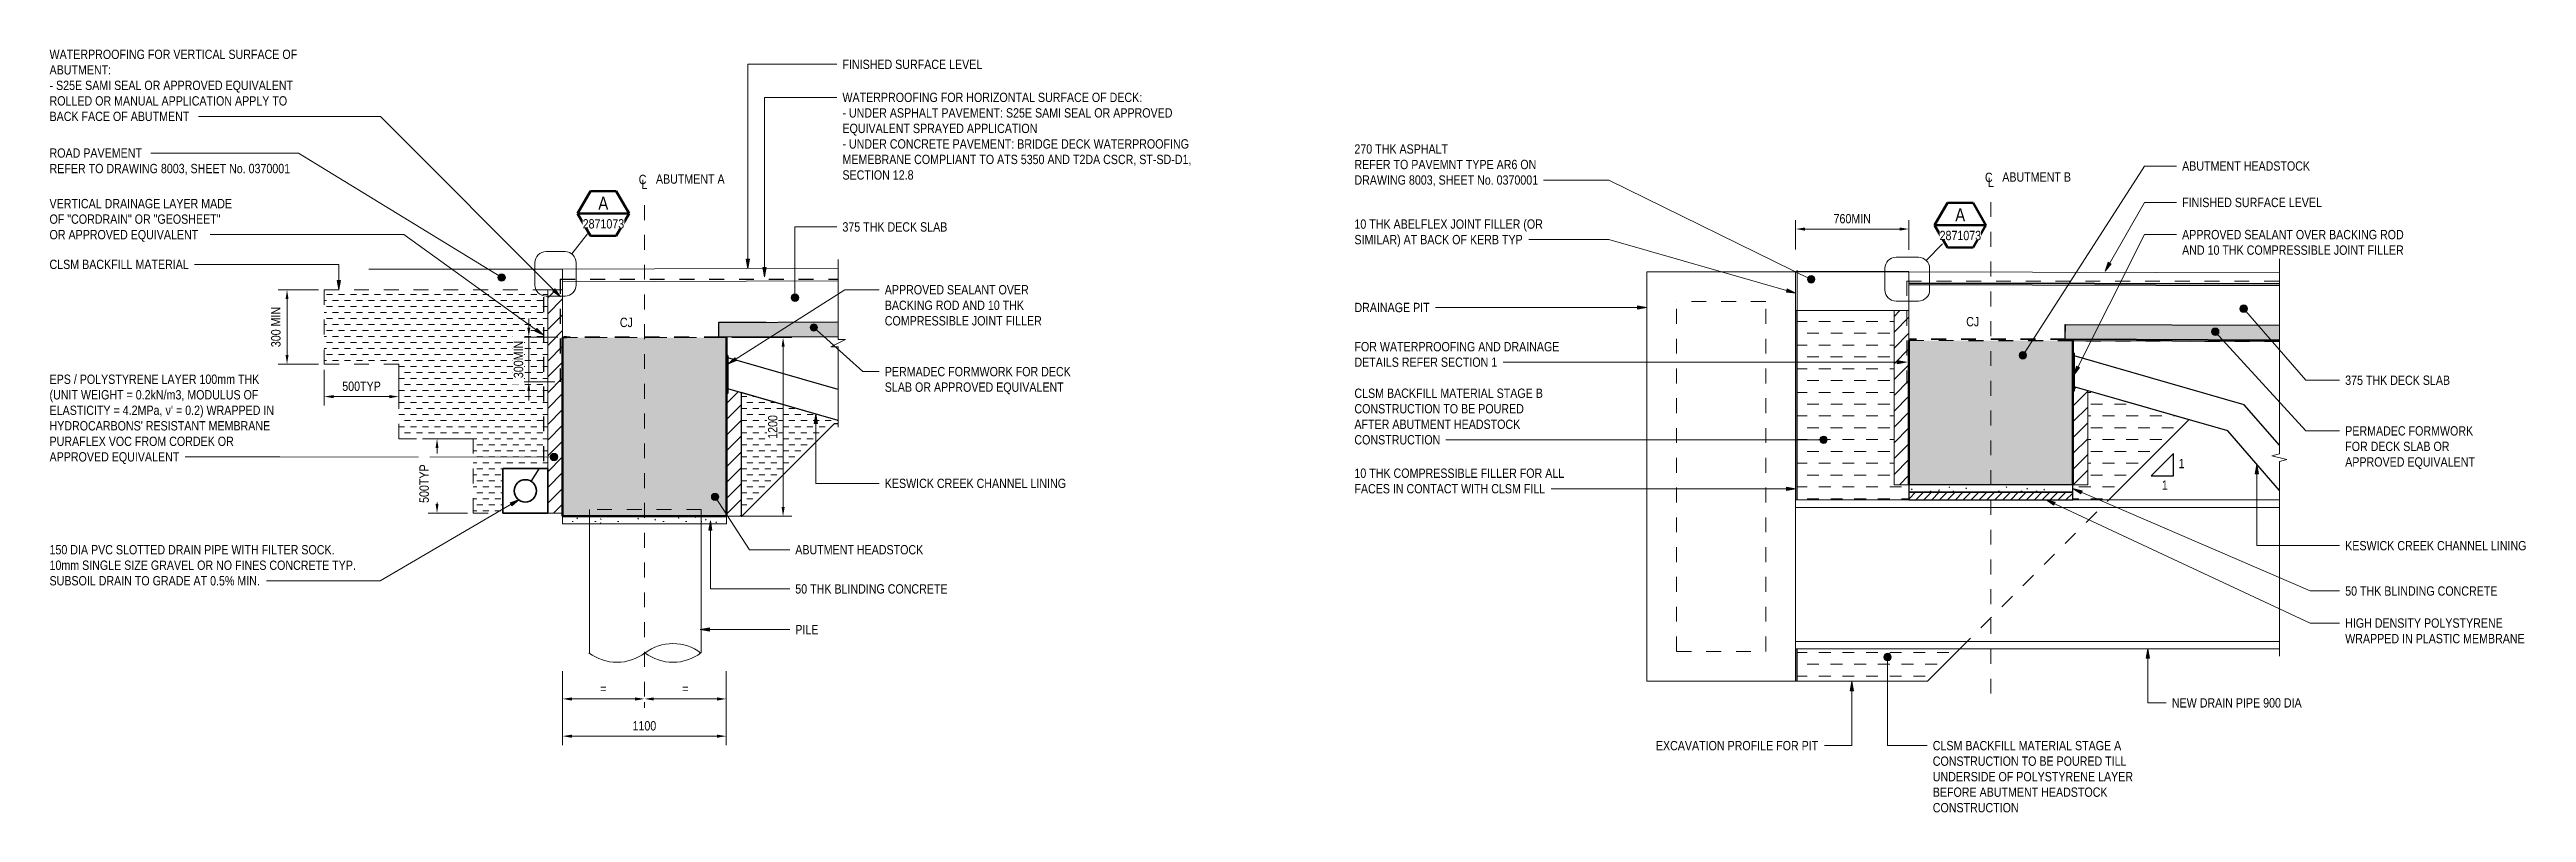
# Model space of a CAD drawing. Header units: metres. Extents: x 577.3 to 602, y 1.8 to 21.
# Drawn here: x 577.27 to 593.9, y 15.84 to 20.97 of the extents above; entities that cross this region are included whole.
import ezdxf

# ---------------------------------------------------------------- set-up
doc = ezdxf.new("R2010")
doc.units = ezdxf.units.M
doc.linetypes.add('JacobsDash', pattern=[0.0045, 0.003, -0.0015])
doc.linetypes.add('JacobsGridLine', pattern=[0.0145, 0.01, -0.001, 0.0025, -0.001])
doc.layers.get('Defpoints').update_dxf_attribs({"color": 41})
for name, color, linetype, lineweight in [('BRIDGE-ABUTMENT-CONC', 7, 'Continuous', 50), ('BRIDGE-FRAMING-LINE-18-HID', 7, 'JacobsDash', 18), ('D-BDGE', 7, 'Continuous', 13), ('D-BDGE-18-SOLID', 7, 'Continuous', 9), ('D-BDGE-FLOOR', 7, 'Continuous', 50), ('D-BDGE-FLOOR-HID', 7, 'JacobsDash', 18), ('D-BDGE-FNDN-PILE-CONC', 7, 'Continuous', 50), ('D-BDGE-FRAMING', 7, 'Continuous', 50), ('D-BDGE-LINE', 7, 'Continuous', 9), ('D-ENHA-GEN-ANNO-SYMB', 7, 'Continuous', 9), ('D-ENHA-GEN-LINE', 7, 'Continuous', 18), ('D-ENHA-GEN-LINE-GRIDS', 7, 'Continuous', 9), ('D-ENHA-TEXT', 7, 'Continuous', 9), ('D-ENHA-TEXT-DIMS', 7, 'Continuous', 9)]:
    doc.layers.add(name, color=color, linetype=linetype, lineweight=lineweight)
doc.styles.add('Arial Narrow', font='ARIALN.TTF', dxfattribs={"height": 0.0625})
doc.styles.add('Arial Narrow_1', font='ARIALN.TTF', dxfattribs={"height": 0.0625})
doc.styles.add('Arial Narrow_2', font='ARIALN.TTF', dxfattribs={"height": 0.0875})
doc.styles.add('Arial Narrow_3', font='ARIALN.TTF', dxfattribs={"height": 0.0625})
doc.dimstyles.new('Dimension_Standard_O__mm_', dxfattribs={"dimscale": 0.3048, "dimtxt": 0.063964, "dimasz": 0.205052, "dimexe": 0.19685, "dimexo": 0.123031, "dimgap": 0.123031, "dimtad": 1, "dimdec": 0, "dimlfac": 1000, "dimzin": 0, "dimdsep": 46, "dimtxsty": 'Arial Narrow', "dimsah": 1, "dimcen": 0.09, "dimaunit": 1, "dimadec": 4, "dimazin": 0, "dimtfac": 1, "dimtdec": 4, "dimtix": 1, "dimtmove": 0, "dimatfit": 3, "dimfxl": 1, "dimtvp": 1, "dimtfill": 1, "dimtolj": 1, "dimtzin": 0, "dimlwd": 18, "dimlwe": 18, "dimarcsym": 2})
doc.dimstyles.new('Dimension_Standard_O__mm__1', dxfattribs={"dimscale": 0.3048, "dimtxt": 0.063964, "dimasz": 0.205052, "dimexe": 0.19685, "dimexo": 0.123031, "dimgap": 0.123031, "dimtad": 1, "dimdec": 0, "dimlfac": 1000, "dimzin": 0, "dimdsep": 46, "dimtxsty": 'Arial Narrow_3', "dimsah": 1, "dimcen": 0.09, "dimaunit": 1, "dimadec": 4, "dimazin": 0, "dimtfac": 1, "dimtdec": 4, "dimtix": 1, "dimtmove": 0, "dimatfit": 3, "dimfxl": 1, "dimtvp": 1, "dimtfill": 1, "dimtolj": 1, "dimtzin": 0, "dimlwd": 18, "dimlwe": 18, "dimarcsym": 2})
doc.dimstyles.new('Dimension_Standard_O__mm__2', dxfattribs={"dimscale": 0.3048, "dimtxt": 0.063964, "dimasz": 0.205052, "dimexe": 0.19685, "dimexo": 0.123031, "dimgap": 0.123031, "dimtad": 1, "dimdec": 0, "dimlfac": 1000, "dimzin": 0, "dimdsep": 46, "dimtxsty": 'Arial Narrow', "dimsah": 1, "dimcen": 0.09, "dimaunit": 1, "dimadec": 4, "dimazin": 0, "dimtfac": 1, "dimtdec": 4, "dimtix": 1, "dimtmove": 2, "dimatfit": 3, "dimfxl": 1, "dimtvp": 1, "dimtfill": 1, "dimtolj": 1, "dimtzin": 0, "dimlwd": 18, "dimlwe": 18, "dimarcsym": 2})
pattern_1 = [(45, (581.388, 17.949), (-0.053033, 0.053033), [])]
pattern_2 = [(0, (581.388, 17.949), (0.04032, 0.04032), [0.04032, -0.04032])]
pattern_3 = [(45, (590.657, 17.949), (-0.053033, 0.053033), [])]

msp = doc.modelspace()

# ---------------------------------------------------------------- texts
at = {"layer": 'D-ENHA-TEXT', "char_height": 0.0625, "attachment_point": 1, "style": 'Arial Narrow', "bg_fill": 3, "box_fill_scale": 1, "bg_fill_color": 256, "bg_fill_transparency": 0}
for s, insert in [('WATERPROOFING FOR VERTICAL SURFACE OF ', (577.2704, 20.9642)), ('270 THK ASPHALT  ', (586.0309, 20.3287)), ('VERTICAL DRAINAGE LAYER MADE ', (577.2704, 19.9619)), ('EPS / POLYSTYRENE LAYER 100mm THK ', (577.2704, 18.7825)), ('CLSM BACKFILL MATERIAL STAGE B ', (586.0309, 18.6887)), ('150 DIA PVC SLOTTED DRAIN PIPE WITH FILTER SOCK.', (577.2704, 17.6379))]:
    msp.add_mtext(s, dxfattribs=dict(at, insert=insert))

# ---------------------------------------------------------------- blocks, each defined once
blk = doc.blocks.new('07_STR_DPS_PermadecPanel - 07_STR_DPS_PermadecPanel-5973124-DRG-2871073 - SECTION 01')
at = {"layer": 'D-BDGE-FRAMING', "lineweight": 18}
for p, q in [((582.081, 19.134), (581.764, 19.134)), ((581.764, 19.134), (581.764, 19.133)), ((581.765, 19.035), (582.565, 19.037))]:
    blk.add_line(p, q, dxfattribs=at)
blk = doc.blocks.new('01_SFO_FRP_Pile_CastInPlace_CS - CAST-IN-PLACE PILE - 0750-7668704-DRG-2871073 - SECTION 01')
at = {"layer": 'D-BDGE', "linetype": 'JacobsDash', "lineweight": 18}
blk.add_line((581.646, 17.876), (580.896, 17.876), dxfattribs=at)
at = {"layer": 'D-BDGE-FNDN-PILE-CONC', "lineweight": 13}
blk.add_line((580.896, 17.876), (580.896, 16.911), dxfattribs=at)
at = {"layer": 'D-BDGE-FNDN-PILE-CONC', "lineweight": 18}
blk.add_line((581.646, 16.914), (581.646, 17.876), dxfattribs=at)
blk = doc.blocks.new('CS_DET_Pile-Column_BreakLine - CS_Tubular BreakLine-5491103-DRG-2871073 - SECTION 01')
at = {"layer": 'D-BDGE-LINE', "lineweight": 18}
for centre, start, end in [((581.456, 16.664), 52.9573, 127.0427), ((581.08, 17.163), 232.9573, 307.0427), ((581.456, 17.163), 232.9573, 307.0427)]:
    blk.add_arc(centre, 0.312, start, end, dxfattribs=at)
blk = doc.blocks.new('CS_DET_Pile-Column_BreakLine - Standard BreakLine-7464947-DRG-2871073 - SECTION 01')
at = {"layer": 'D-BDGE-LINE', "lineweight": 18}
for p, q in [((582.565, 19.518), (582.565, 19.118)), ((582.565, 18.468), (582.565, 18.868))]:
    blk.add_line(p, q, dxfattribs=at)
blk = doc.blocks.new('CS_Annot_Centreline Symbol1 - CS_Annot_Centreline Symbol-5309845-DRG-2871073 - SECTION 01')
at = {"layer": 'D-ENHA-GEN-LINE', "lineweight": 9, "char_height": 0.0625, "attachment_point": 1, "style": 'Arial Narrow'}
for s, insert, width in [('C  ', (581.226, 20.124), 0.11023), ('L', (581.245, 20.091), 0.0481)]:
    blk.add_mtext(s, dxfattribs=dict(at, insert=insert, width=width))
blk = doc.blocks.new('DIMBLOCK1-DRG-2871073 - SECTION 01')
at = {"layer": 'D-ENHA-TEXT-DIMS', "color": 0, "lineweight": 18, "transparency": 16777216}
for p, q in [((580.714, 16.792), (580.714, 16.545)), ((580.777, 16.605), (581.202, 16.605)), ((581.265, 16.583), (581.265, 16.545))]:
    blk.add_line(p, q, dxfattribs=at)
at = {"layer": 'D-ENHA-TEXT-DIMS', "color": 0, "transparency": 16777216}
for points in [[(580.777, 16.615), (580.777, 16.594), (580.714, 16.605)], [(581.202, 16.615), (581.202, 16.594), (581.265, 16.605)]]:
    blk.add_solid(points, dxfattribs=at)
at = {"layer": 'Defpoints', "color": 0, "transparency": 16777216}
for p in [(580.714, 16.83), (581.265, 16.62), (581.265, 16.605)]:
    blk.add_point(p, dxfattribs=at)
at = {"layer": 'D-ENHA-TEXT-DIMS', "color": 0, "lineweight": 18, "transparency": 16777216, "insert": (580.989, 16.673), "char_height": 0.0625, "width": 0.04995, "attachment_point": 5, "style": 'Arial Narrow', "bg_fill": 3, "box_fill_scale": 1.1, "bg_fill_color": 256, "bg_fill_true_color": 13158600, "bg_fill_transparency": 0}
blk.add_mtext('\\A1;=', dxfattribs=at)
blk = doc.blocks.new('DIMBLOCK2-DRG-2871073 - SECTION 01')
at = {"layer": 'D-ENHA-TEXT-DIMS', "color": 0, "lineweight": 18, "transparency": 16777216}
for p, q in [((581.814, 16.792), (581.814, 16.545)), ((581.265, 16.583), (581.265, 16.545)), ((581.327, 16.605), (581.752, 16.605))]:
    blk.add_line(p, q, dxfattribs=at)
at = {"layer": 'D-ENHA-TEXT-DIMS', "color": 0, "transparency": 16777216}
for points in [[(581.327, 16.615), (581.327, 16.594), (581.265, 16.605)], [(581.752, 16.615), (581.752, 16.594), (581.814, 16.605)]]:
    blk.add_solid(points, dxfattribs=at)
at = {"layer": 'Defpoints', "color": 0, "transparency": 16777216}
for p in [(581.814, 16.83), (581.265, 16.62), (581.814, 16.605)]:
    blk.add_point(p, dxfattribs=at)
at = {"layer": 'D-ENHA-TEXT-DIMS', "color": 0, "lineweight": 18, "transparency": 16777216, "insert": (581.539, 16.673), "char_height": 0.0625, "width": 0.04995, "attachment_point": 5, "style": 'Arial Narrow', "bg_fill": 3, "box_fill_scale": 1.1, "bg_fill_color": 256, "bg_fill_true_color": 13158600, "bg_fill_transparency": 0}
blk.add_mtext('\\A1;=', dxfattribs=at)
blk = doc.blocks.new('DIMBLOCK3-DRG-2871073 - SECTION 01')
at = {"layer": 'D-ENHA-TEXT-DIMS', "color": 0, "lineweight": 18, "transparency": 16777216}
for p, q in [((580.714, 16.792), (580.714, 16.295)), ((581.814, 16.792), (581.814, 16.295)), ((580.777, 16.355), (581.752, 16.355))]:
    blk.add_line(p, q, dxfattribs=at)
at = {"layer": 'D-ENHA-TEXT-DIMS', "color": 0, "transparency": 16777216}
for points in [[(580.777, 16.365), (580.777, 16.344), (580.714, 16.355)], [(581.752, 16.365), (581.752, 16.344), (581.814, 16.355)]]:
    blk.add_solid(points, dxfattribs=at)
at = {"layer": 'Defpoints', "color": 0, "transparency": 16777216}
for p in [(580.714, 16.83), (581.814, 16.83), (581.814, 16.355)]:
    blk.add_point(p, dxfattribs=at)
at = {"layer": 'D-ENHA-TEXT-DIMS', "color": 0, "lineweight": 18, "transparency": 16777216, "insert": (581.264, 16.424), "char_height": 0.0625, "width": 0.19007, "attachment_point": 5, "style": 'Arial Narrow', "bg_fill": 3, "box_fill_scale": 1.1, "bg_fill_color": 256, "bg_fill_true_color": 13158600, "bg_fill_transparency": 0}
blk.add_mtext('\\A1;1100', dxfattribs=at)
blk = doc.blocks.new('DIMBLOCK4-DRG-2871073 - SECTION 01')
at = {"layer": 'D-ENHA-TEXT-DIMS', "color": 0, "lineweight": 18, "transparency": 16777216}
for p, q in [((581.85, 19.031), (582.255, 19.031)), ((582.195, 17.894), (582.195, 18.969)), ((581.894, 17.831), (582.255, 17.831))]:
    blk.add_line(p, q, dxfattribs=at)
at = {"layer": 'D-ENHA-TEXT-DIMS', "color": 0, "transparency": 16777216}
for points in [[(582.185, 18.969), (582.206, 18.969), (582.195, 19.031)], [(582.185, 17.894), (582.206, 17.894), (582.195, 17.831)]]:
    blk.add_solid(points, dxfattribs=at)
at = {"layer": 'Defpoints', "color": 0, "transparency": 16777216}
for p in [(581.813, 19.031), (582.195, 19.031), (581.857, 17.831)]:
    blk.add_point(p, dxfattribs=at)
at = {"layer": 'D-ENHA-TEXT-DIMS', "color": 0, "lineweight": 18, "transparency": 16777216, "insert": (582.126, 18.431), "char_height": 0.0625, "width": 0.19007, "attachment_point": 5, "rotation": 90, "style": 'Arial Narrow', "bg_fill": 3, "box_fill_scale": 1.1, "bg_fill_color": 256, "bg_fill_true_color": 13158600, "bg_fill_transparency": 0}
blk.add_mtext('\\A1;1200', dxfattribs=at)
blk = doc.blocks.new('DIMBLOCK5-DRG-2871073 - SECTION 01')
at = {"layer": 'D-ENHA-TEXT-DIMS', "color": 0, "lineweight": 18, "transparency": 16777216}
for p, q in [((580.488, 19.097), (580.488, 19.159)), ((580.684, 19.034), (580.428, 19.034)), ((580.488, 18.734), (580.488, 19.034)), ((580.662, 18.734), (580.428, 18.734)), ((580.488, 18.672), (580.488, 18.609))]:
    blk.add_line(p, q, dxfattribs=at)
at = {"layer": 'D-ENHA-TEXT-DIMS', "color": 0, "transparency": 16777216}
for points in [[(580.478, 19.097), (580.498, 19.097), (580.488, 19.034)], [(580.478, 18.672), (580.498, 18.672), (580.488, 18.734)]]:
    blk.add_solid(points, dxfattribs=at)
at = {"layer": 'Defpoints', "color": 0, "transparency": 16777216}
for p in [(580.721, 19.034), (580.7, 18.734)]:
    blk.add_point(p, dxfattribs=at)
at = {"layer": 'D-ENHA-TEXT-DIMS', "color": 0, "lineweight": 18, "transparency": 16777216, "insert": (580.419, 18.884), "char_height": 0.0625, "width": 0.3253, "attachment_point": 5, "rotation": 90, "style": 'Arial Narrow', "bg_fill": 3, "box_fill_scale": 1.1, "bg_fill_color": 256, "bg_fill_true_color": 13158600, "bg_fill_transparency": 0}
blk.add_mtext('\\A1;300MIN', dxfattribs=at)
at = {"layer": 'Defpoints', "color": 0, "transparency": 16777216}
blk.add_point((580.488, 19.034), dxfattribs=at)
blk = doc.blocks.new('Drafting View - DetailHead-4939574-DRG-2871073 - SECTION 01')
at = {"layer": 'D-ENHA-GEN-ANNO-SYMB', "lineweight": 50}
for p, q in [((580.902, 20.015), (580.815, 19.865)), ((581.075, 20.015), (580.902, 20.015)), ((581.162, 19.865), (581.075, 20.015)), ((580.815, 19.865), (581.162, 19.865)), ((580.815, 19.865), (580.902, 19.715)), ((581.075, 19.715), (581.162, 19.865)), ((580.902, 19.715), (581.075, 19.715))]:
    blk.add_line(p, q, dxfattribs=at)
blk = doc.blocks.new('DIMBLOCK6-DRG-2871073 - SECTION 01')
at = {"layer": 'D-ENHA-TEXT-DIMS', "color": 0, "lineweight": 18, "transparency": 16777216}
for p, q in [((579.077, 19.352), (578.805, 19.352)), ((578.865, 18.914), (578.865, 19.289)), ((579.077, 18.852), (578.805, 18.852))]:
    blk.add_line(p, q, dxfattribs=at)
at = {"layer": 'D-ENHA-TEXT-DIMS', "color": 0, "transparency": 16777216}
for points in [[(578.855, 19.289), (578.875, 19.289), (578.865, 19.352)], [(578.855, 18.914), (578.875, 18.914), (578.865, 18.852)]]:
    blk.add_solid(points, dxfattribs=at)
at = {"layer": 'Defpoints', "color": 0, "transparency": 16777216}
for p in [(579.115, 19.352), (579.115, 18.852)]:
    blk.add_point(p, dxfattribs=at)
at = {"layer": 'D-ENHA-TEXT-DIMS', "color": 0, "lineweight": 18, "transparency": 16777216, "insert": (578.79, 19.102), "char_height": 0.0625, "width": 0.3253, "attachment_point": 5, "rotation": 90, "style": 'Arial Narrow_3', "bg_fill": 3, "box_fill_scale": 1.1, "bg_fill_color": 256, "bg_fill_true_color": 13158600, "bg_fill_transparency": 0}
blk.add_mtext('\\A1;\u200e300 MIN', dxfattribs=at)
at = {"layer": 'Defpoints', "color": 0, "transparency": 16777216}
blk.add_point((578.865, 19.352), dxfattribs=at)
blk = doc.blocks.new('DIMBLOCK7-DRG-2871073 - SECTION 01')
at = {"layer": 'D-ENHA-TEXT-DIMS', "color": 0, "lineweight": 18, "transparency": 16777216}
for p, q in [((579.115, 18.814), (579.115, 18.575)), ((579.615, 18.814), (579.615, 18.575)), ((579.177, 18.635), (579.552, 18.635))]:
    blk.add_line(p, q, dxfattribs=at)
at = {"layer": 'D-ENHA-TEXT-DIMS', "color": 0, "transparency": 16777216}
for points in [[(579.177, 18.645), (579.177, 18.624), (579.115, 18.635)], [(579.552, 18.645), (579.552, 18.624), (579.615, 18.635)]]:
    blk.add_solid(points, dxfattribs=at)
at = {"layer": 'Defpoints', "color": 0, "transparency": 16777216}
for p in [(579.115, 18.852), (579.615, 18.852)]:
    blk.add_point(p, dxfattribs=at)
at = {"layer": 'D-ENHA-TEXT-DIMS', "color": 0, "lineweight": 18, "transparency": 16777216, "insert": (579.365, 18.704), "char_height": 0.0625, "width": 0.33383, "attachment_point": 5, "style": 'Arial Narrow', "bg_fill": 3, "box_fill_scale": 1.1, "bg_fill_color": 256, "bg_fill_true_color": 13158600, "bg_fill_transparency": 0}
blk.add_mtext('\\A1;500TYP', dxfattribs=at)
at = {"layer": 'Defpoints', "color": 0, "transparency": 16777216}
blk.add_point((579.615, 18.635), dxfattribs=at)
blk = doc.blocks.new('DIMBLOCK8-DRG-2871073 - SECTION 01')
at = {"layer": 'D-ENHA-TEXT-DIMS', "color": 0, "lineweight": 18, "transparency": 16777216}
for p, q in [((580.077, 18.352), (579.812, 18.352)), ((579.872, 18.289), (579.872, 18.252)), ((580.077, 17.852), (579.812, 17.852)), ((579.872, 17.914), (579.872, 17.924))]:
    blk.add_line(p, q, dxfattribs=at)
at = {"layer": 'Defpoints', "color": 0, "transparency": 16777216}
for p in [(579.872, 18.352), (580.115, 18.352), (580.115, 17.852)]:
    blk.add_point(p, dxfattribs=at)
at = {"layer": 'D-ENHA-TEXT-DIMS', "color": 0, "lineweight": 18, "transparency": 16777216, "insert": (579.754, 17.921), "char_height": 0.0625, "width": 0.33383, "attachment_point": 1, "rotation": 90, "line_spacing_factor": 0.974696, "style": 'Arial Narrow', "bg_fill": 3, "box_fill_scale": 1.1, "bg_fill_color": 256, "bg_fill_true_color": 13158600, "bg_fill_transparency": 0}
blk.add_mtext('\\A1;500TYP', dxfattribs=at)
at = {"layer": 'D-ENHA-TEXT-DIMS', "color": 0, "transparency": 16777216}
for points in [[(579.862, 18.289), (579.882, 18.289), (579.872, 18.352)], [(579.862, 17.914), (579.882, 17.914), (579.872, 17.852)]]:
    blk.add_solid(points, dxfattribs=at)
blk = doc.blocks.new('07_STR_DPS_PermadecPanel - 07_STR_DPS_PermadecPanel-5973115-DRG-2871073 - SECTION 02')
at = {"layer": 'D-BDGE-FRAMING', "lineweight": 18}
for p, q in [((-588.662, 19.015), (-588.662, 19.009)), ((-587.225, 19.011), (-588.662, 19.015)), ((-588.662, 19.009), (-587.225, 19.005))]:
    blk.add_line(p, q, dxfattribs=at)
blk = doc.blocks.new('CS_DET_BreakLine_ViewScale - CS_Std BreakLine-7767447-DRG-2871073 - SECTION 02')
at = {"layer": 'D-BDGE-LINE'}
for p, q in [((-587.225, 19.56), (-587.225, 18.25)), ((-587.225, 18.25), (-587.275, 18.238)), ((-587.275, 18.238), (-587.175, 18.213)), ((-587.175, 18.213), (-587.225, 18.2)), ((-587.225, 18.2), (-587.225, 16.891))]:
    blk.add_line(p, q, dxfattribs=at)
blk = doc.blocks.new('CS_Annot_Centreline Symbol1 - CS_Annot_Centreline Symbol-5309845-DRG-2871073 - SECTION 02')
at = {"layer": 'D-ENHA-GEN-LINE', "lineweight": 9, "char_height": 0.0625, "attachment_point": 1, "style": 'Arial Narrow'}
for s, insert, width in [('C  ', (-589.202, 20.138), 0.11023), ('L', (-589.182, 20.105), 0.0481)]:
    blk.add_mtext(s, dxfattribs=dict(at, insert=insert, width=width))
blk = doc.blocks.new('DIMBLOCK9-DRG-2871073 - SECTION 02')
at = {"layer": 'D-ENHA-TEXT-DIMS', "color": 0, "lineweight": 18, "transparency": 16777216}
for p, q in [((588.993, 19.622), (588.993, 19.82)), ((589.753, 19.621), (589.753, 19.82)), ((589.691, 19.76), (589.056, 19.76))]:
    blk.add_line(p, q, dxfattribs=at)
at = {"layer": 'D-ENHA-TEXT-DIMS', "color": 0, "transparency": 16777216}
for points in [[(589.056, 19.77), (589.056, 19.749), (588.993, 19.76)], [(589.691, 19.77), (589.691, 19.749), (589.753, 19.76)]]:
    blk.add_solid(points, dxfattribs=at)
at = {"layer": 'Defpoints', "color": 0, "transparency": 16777216}
for p in [(588.993, 19.76), (588.993, 19.584), (589.753, 19.583)]:
    blk.add_point(p, dxfattribs=at)
at = {"layer": 'D-ENHA-TEXT-DIMS', "color": 0, "lineweight": 18, "transparency": 16777216, "insert": (589.373, 19.829), "char_height": 0.0625, "width": 0.3253, "attachment_point": 5, "style": 'Arial Narrow', "bg_fill": 3, "box_fill_scale": 1.1, "bg_fill_color": 256, "bg_fill_true_color": 13158600, "bg_fill_transparency": 0}
blk.add_mtext('\\A1;760MIN', dxfattribs=at)
blk = doc.blocks.new('Drafting View - DetailHead-4939574-DRG-2871073 - SECTION 02')
at = {"layer": 'D-ENHA-GEN-ANNO-SYMB', "lineweight": 50}
for p, q in [((-589.454, 19.936), (-589.541, 19.786)), ((-589.281, 19.936), (-589.454, 19.936)), ((-589.195, 19.786), (-589.281, 19.936)), ((-589.541, 19.786), (-589.195, 19.786)), ((-589.541, 19.786), (-589.454, 19.636)), ((-589.454, 19.636), (-589.281, 19.636)), ((-589.281, 19.636), (-589.195, 19.786))]:
    blk.add_line(p, q, dxfattribs=at)

# ---------------------------------------------------------------- dimensions: what is measured, and where the dimension line sits
at = {"layer": 'D-ENHA-TEXT-DIMS', "lineweight": 18}
dim = msp.add_linear_dim(base=(588.9931, 19.7596), p1=(589.7531, 19.5831), p2=(588.9931, 19.5844), dimstyle='Dimension_Standard_O__mm_', override={"dimpost": '<>MIN', "dimfxl": 0.760001}, dxfattribs=at)
dim.commit()
dim.dimension.update_dxf_attribs({"geometry": 'DIMBLOCK9-DRG-2871073 - SECTION 02', "text_midpoint": (589.3731, 19.829)})

# ---------------------------------------------------------------- hatches: boundary and pattern name
at = {"layer": 'BRIDGE-ABUTMENT-CONC', "true_color": 0xc0c0c0}
for points in [[(581.8147, 17.8311), (581.8147, 19.0311), (580.7147, 19.0311), (580.7147, 17.8311), (580.896, 17.8311), (580.896, 17.8757), (581.646, 17.8757), (581.646, 17.8311)], [(590.8539, 18.042), (590.8539, 19.0114), (589.7539, 19.0114), (589.7539, 18.042)]]:
    msp.add_hatch(color=9, dxfattribs=at).paths.add_polyline_path(points)
h = msp.add_hatch(color=9, dxfattribs=at)
h.paths.add_polyline_path([(581.8147, 17.8311), (581.8147, 17.8311), (581.646, 17.8311)])
h.paths.add_polyline_path([(580.896, 17.8311), (580.896, 17.8311), (580.7147, 17.8311)])
at = {"layer": 'D-BDGE-LINE'}
h = msp.add_hatch(dxfattribs=at)
h.set_pattern_fill('FP_3', color=256, style=0, pattern_type=2)
h.set_pattern_definition(pattern_2)
h.paths.add_polyline_path([(580.1147, 17.8517), (580.3147, 17.8517), (580.3147, 18.1517), (580.6147, 18.1517), (580.6147, 19.3517), (579.1147, 19.3517), (579.1147, 18.8517), (579.6147, 18.8517), (579.6147, 18.3517), (580.1147, 18.3517), (580.1147, 18.1517)])
h = msp.add_hatch(dxfattribs=at)
h.set_pattern_fill('FP_2', color=256, style=0, pattern_type=2)
h.set_pattern_definition(pattern_1)
h.paths.add_polyline_path([(580.6147, 17.8517), (580.7147, 17.8517), (580.7147, 19.3517), (580.6147, 19.3517), (580.6147, 18.1517)])
at = {"layer": 'D-BDGE-LINE', "true_color": 0xc7ffc7}
for points in [[(581.7644, 19.0345), (582.5652, 19.0391), (582.5652, 19.1371), (581.7642, 19.1328), (581.7644, 19.0481)], [(592.2412, 19.0136), (592.2412, 19.1113), (590.8045, 19.1189), (590.8036, 19.0206), (591.217, 19.0186)]]:
    msp.add_hatch(color=254, dxfattribs=at).paths.add_polyline_path(points)
at = {"layer": 'D-BDGE-LINE', "true_color": 0xd8d8d8}
h = msp.add_hatch(color=254, dxfattribs=at)
h.paths.add_polyline_path([(589.0037, 16.7236), (589.0037, 16.941), (588.9937, 16.941), (588.9937, 16.7236)])
h.paths.add_polyline_path([(588.9937, 17.941), (589.0037, 17.941), (589.0037, 19.2136), (588.9937, 19.2136), (588.9937, 18.042)])
at = {"layer": 'D-BDGE-LINE'}
h = msp.add_hatch(dxfattribs=at)
h.set_pattern_fill('FP_5', color=256, style=0, pattern_type=2)
h.set_pattern_definition([(0, (590.657, 17.949), (0.07938, 0.07937), [0.07938, -0.07938])])
h.paths.add_polyline_path([(589.8779, 16.7236), (590.0952, 16.941), (589.0037, 16.941), (589.0037, 16.7236), (589.7542, 16.7236)])
h.paths.add_polyline_path([(590.8541, 17.941), (591.0952, 17.941), (591.6333, 18.4791), (590.9545, 18.6737), (590.9545, 18.042), (590.8541, 18.042), (590.854, 17.941)])
h.paths.add_polyline_path([(589.7539, 17.941), (589.7542, 17.941), (589.7539, 18.0427), (589.6537, 18.0427), (589.6537, 19.2128), (589.0037, 19.2128), (589.0037, 17.941), (589.6537, 17.941)])
h = msp.add_hatch(dxfattribs=at)
h.set_pattern_fill('FP_4', color=256, style=0, pattern_type=2)
h.set_pattern_definition(pattern_3)
h.paths.add_polyline_path([(589.6537, 18.0427), (589.7537, 18.0427), (589.7537, 19.2128), (589.6537, 19.2128), (589.6537, 18.985)])
h = msp.add_hatch(dxfattribs=at)
h.set_pattern_fill('FP_2', color=256, style=0, pattern_type=2)
h.set_pattern_definition(pattern_1)
h.paths.add_polyline_path([(581.9131, 17.8311), (581.9131, 18.6622), (581.8147, 18.6904), (581.8147, 17.8311)])
h = msp.add_hatch(dxfattribs=at)
h.set_pattern_fill('FP_3', color=256, style=0, pattern_type=2)
h.set_pattern_definition(pattern_2)
h.paths.add_polyline_path([(581.9191, 17.8329), (582.5414, 18.4552), (582.5652, 18.4552), (582.5652, 18.4752), (581.9131, 18.6622), (581.9131, 17.8329)])
h = msp.add_hatch(dxfattribs=at)
h.set_pattern_fill('FP_4', color=256, style=0, pattern_type=2)
h.set_pattern_definition(pattern_3)
h.paths.add_polyline_path([(590.954, 18.042), (590.954, 18.673), (590.854, 18.7017), (590.8541, 18.042)])
h = msp.add_hatch(dxfattribs=at)
h.set_pattern_fill('FP_6', color=256, style=0, pattern_type=2)
h.set_pattern_definition([(0, (590.657003, 17.949), (0.2032, 0.0508), [0.00838, -0.14402, 0.00838, -0.14402, -0.8128]), (0, (590.657003, 17.949), (0.2032, 0.0508), [-0.3048, 0.00838, -0.29642, 0.00838, -0.14402, -0.3556]), (0, (590.657003, 17.949), (0.2032, 0.0508), [-0.762, 0.00838, -0.09322, 0.00838, -0.24562]), (120, (590.733003, 17.974), (-0.145594, 0.1505764), [0.00838, -0.14402, 0.00838, -0.14402, -0.8128]), (120, (590.733003, 17.974), (-0.145594, 0.1505764), [-0.3048, 0.00838, -0.29642, 0.00838, -0.14402, -0.3556]), (120, (590.733003, 17.974), (-0.145594, 0.1505764), [-0.762, 0.00838, -0.09322, 0.00838, -0.24562]), (240, (590.758003, 18.076), (-0.057606, -0.2013764), [0.00838, -0.14402, 0.00838, -0.14402, -0.8128]), (240, (590.758003, 18.076), (-0.057606, -0.2013764), [-0.3048, 0.00838, -0.29642, 0.00838, -0.14402, -0.3556]), (240, (590.758003, 18.076), (-0.057606, -0.2013764), [-0.762, 0.00838, -0.09322, 0.00838, -0.24562])])
h.paths.add_polyline_path([(589.7542, 17.992), (590.8541, 17.992), (590.8539, 18.042), (589.7539, 18.042), (589.7539, 17.992)])
h = msp.add_hatch(dxfattribs=at)
h.set_pattern_fill('FP_7', color=256, style=0, pattern_type=2)
h.set_pattern_definition([(45, (590.657003, 17.949), (-0.0265165, 0.0265165), [])])
h.paths.add_polyline_path([(590.8538, 17.941), (590.8538, 17.992), (589.7542, 17.992), (589.7542, 17.941)])
h = msp.add_hatch(dxfattribs=at)
h.set_pattern_fill('FP_1', color=256, style=0, pattern_type=2)
h.set_pattern_definition([(0, (581.388, 17.949), (0.2032, 0.0508), [0.00838, -0.14402, 0.00838, -0.14402, -0.8128]), (0, (581.388, 17.949), (0.2032, 0.0508), [-0.3048, 0.00838, -0.29642, 0.00838, -0.14402, -0.3556]), (0, (581.388, 17.949), (0.2032, 0.0508), [-0.762, 0.00838, -0.09322, 0.00838, -0.24562]), (120, (581.464, 17.974), (-0.145594, 0.1505764), [0.00838, -0.14402, 0.00838, -0.14402, -0.8128]), (120, (581.464, 17.974), (-0.145594, 0.1505764), [-0.3048, 0.00838, -0.29642, 0.00838, -0.14402, -0.3556]), (120, (581.464, 17.974), (-0.145594, 0.1505764), [-0.762, 0.00838, -0.09322, 0.00838, -0.24562]), (240, (581.49, 18.076), (-0.057606, -0.2013764), [0.00838, -0.14402, 0.00838, -0.14402, -0.8128]), (240, (581.49, 18.076), (-0.057606, -0.2013764), [-0.3048, 0.00838, -0.29642, 0.00838, -0.14402, -0.3556]), (240, (581.49, 18.076), (-0.057606, -0.2013764), [-0.762, 0.00838, -0.09322, 0.00838, -0.24562])])
h.paths.add_polyline_path([(580.896, 17.7811), (581.8146, 17.7811), (581.8146, 17.8311), (580.7146, 17.8311), (580.7147, 17.7811)])
at = {"layer": 'D-BDGE-LINE', "true_color": 0xc0c0c0}
msp.add_hatch(color=9, dxfattribs=at).paths.add_polyline_path([(581.646, 17.8311), (581.646, 17.8757), (580.896, 17.8757), (580.896, 17.8311)])
at = {"layer": 'D-ENHA-TEXT'}
h = msp.add_hatch(color=256, dxfattribs=at)
edge = h.paths.add_edge_path()
edge.add_arc((580.3062, 19.4344), 0.025, 0, 360)
for points in [[(581.9593, 19.495), (581.9703, 19.5575), (581.9483, 19.5575)], [(582.0699, 19.4392), (582.0809, 19.5017), (582.0589, 19.5017)], [(591.0706, 19.4767), (591.1113, 19.5254), (591.0922, 19.5364)], [(579.2119, 19.3529), (579.2229, 19.4154), (579.2009, 19.4154)], [(580.7002, 19.3053), (580.6639, 19.3573), (580.6483, 19.3418)], [(588.994, 19.3297), (588.9369, 19.3575), (588.9309, 19.3364)], [(587.9933, 19.2331), (587.9308, 19.2441), (587.9308, 19.2221)], [(580.5864, 19.0472), (580.5421, 19.0927), (580.5292, 19.0748)], [(581.8247, 18.8533), (581.8834, 18.8775), (581.8715, 18.8961)], [(589.738, 18.8659), (589.6755, 18.8769), (589.6755, 18.8549)], [(590.86, 18.7782), (590.8979, 18.8291), (590.8782, 18.839)], [(582.4154, 18.5165), (582.4044, 18.454), (582.4265, 18.454)], [(592.0895, 18.1789), (592.0785, 18.1164), (592.1005, 18.1164)], [(588.994, 18.0163), (588.9315, 18.0273), (588.9315, 18.0053)], [(590.8546, 18.0169), (590.9076, 17.982), (590.9163, 18.0022)], [(580.4235, 17.943), (580.364, 17.921), (580.3751, 17.902)], [(581.7068, 17.8003), (581.6958, 17.7378), (581.7179, 17.7378)], [(590.6748, 17.9425), (590.7268, 17.9061), (590.7361, 17.926)], [(581.639, 17.0704), (581.7015, 17.0594), (581.7015, 17.0814)], [(591.3572, 16.9405), (591.3462, 16.878), (591.3682, 16.878)], [(589.3708, 16.7222), (589.3597, 16.6597), (589.3818, 16.6597)]]:
    msp.add_hatch(color=256, dxfattribs=at).paths.add_polyline_path(points)
h = msp.add_hatch(color=256, dxfattribs=at)
edge = h.paths.add_edge_path()
edge.add_arc((582.2749, 19.2985), 0.025, 0, 360)
h = msp.add_hatch(color=256, dxfattribs=at)
edge = h.paths.add_edge_path()
edge.add_arc((589.0975, 19.4218), 0.025, 0, 360)
h = msp.add_hatch(color=256, dxfattribs=at)
edge = h.paths.add_edge_path()
edge.add_arc((592.0007, 19.2258), 0.025, 0, 360)
h = msp.add_hatch(color=256, dxfattribs=at)
edge = h.paths.add_edge_path()
edge.add_arc((582.4016, 19.0984), 0.025, 0, 360)
h = msp.add_hatch(color=256, dxfattribs=at)
edge = h.paths.add_edge_path()
edge.add_arc((591.8101, 19.0702), 0.025, 0, 360)
h = msp.add_hatch(color=256, dxfattribs=at)
edge = h.paths.add_edge_path()
edge.add_arc((590.5183, 18.9117), 0.025, 0, 360)
h = msp.add_hatch(color=256, dxfattribs=at)
edge = h.paths.add_edge_path()
edge.add_arc((589.1805, 18.3449), 0.025, 0, 360)
h = msp.add_hatch(color=256, dxfattribs=at)
edge = h.paths.add_edge_path()
edge.add_arc((580.6575, 18.2287), 0.025, 0, 360)
h = msp.add_hatch(color=256, dxfattribs=at)
edge = h.paths.add_edge_path()
edge.add_arc((581.7385, 17.9616), 0.025, 0, 360)
h = msp.add_hatch(color=256, dxfattribs=at)
edge = h.paths.add_edge_path()
edge.add_arc((589.6102, 16.887), 0.025, 0, 360)

# ---------------------------------------------------------------- linework, layer by layer
at = {"layer": 'BRIDGE-ABUTMENT-CONC'}
for p, q in [((580.7147, 19.0311), (580.7147, 17.8311)), ((581.8147, 17.8311), (581.8147, 19.0311)), ((581.8147, 19.0311), (581.8147, 19.0311)), ((589.7539, 19.0114), (589.7539, 18.042)), ((590.8539, 18.042), (590.8539, 19.0114)), ((589.7539, 18.042), (589.7539, 18.042)), ((590.8539, 18.042), (590.8539, 18.042)), ((580.7147, 17.8311), (581.646, 17.8311)), ((580.7147, 17.8311), (580.7147, 17.8311)), ((581.6461, 17.8311), (581.8147, 17.8311)), ((581.8147, 17.8311), (581.8147, 17.8311))]:
    msp.add_line(p, q, dxfattribs=at)
at = {"layer": 'BRIDGE-FRAMING-LINE-18-HID', "color": 8, "true_color": 0x808080}
for p, q in [((580.7147, 19.0311), (581.8146, 19.0311)), ((589.7539, 19.0114), (590.8039, 19.0113)), ((590.804, 19.0113), (590.8539, 19.0113))]:
    msp.add_line(p, q, dxfattribs=at)
at = {"layer": 'D-BDGE', "color": 8, "lineweight": 18, "true_color": 0x808080}
msp.add_line((580.7147, 19.4912), (579.4147, 19.4912), dxfattribs=at)
at = {"layer": 'D-BDGE', "color": 143, "lineweight": 18, "true_color": 0x78aac8}
for p, q in [((588.9931, 19.4736), (587.9931, 19.4736)), ((587.9931, 16.7236), (587.9931, 19.4736)), ((588.9931, 16.7236), (588.9931, 19.4736)), ((589.0037, 19.2128), (589.0037, 19.4836)), ((588.9931, 17.941), (592.2412, 17.941)), ((588.9931, 17.891), (592.2412, 17.891)), ((588.9931, 16.991), (592.2412, 16.991)), ((588.9931, 16.941), (592.2412, 16.941)), ((587.9931, 16.7236), (588.9931, 16.7236))]:
    msp.add_line(p, q, dxfattribs=at)
at = {"layer": 'D-BDGE', "lineweight": 25}
for p, q in [((589.7537, 19.4728), (588.9931, 19.4728)), ((581.7644, 19.1334), (582.5582, 19.1364)), ((581.7644, 19.0345), (581.7644, 19.1334)), ((590.8036, 19.0206), (590.8036, 19.1196)), ((590.8036, 19.1196), (592.2412, 19.1152)), ((582.5652, 18.4752), (581.9131, 18.6622)), ((581.9131, 18.6622), (581.9131, 17.8329)), ((581.9191, 17.8329), (582.5414, 18.4552)), ((582.5414, 18.4552), (582.5652, 18.4552)), ((591.5309, 18.252), (591.3809, 18.102)), ((591.5309, 18.102), (591.5309, 18.252)), ((590.8541, 18.042), (589.7539, 18.042)), ((589.7539, 18.042), (589.7539, 17.992)), ((589.7539, 17.992), (590.8541, 17.992)), ((590.8541, 17.992), (589.7539, 17.992)), ((589.7539, 17.992), (589.7539, 17.941)), ((590.8541, 17.992), (590.8541, 18.042)), ((590.8541, 17.941), (590.8541, 17.992)), ((591.3809, 18.102), (591.5309, 18.102)), ((581.9131, 17.8329), (581.9191, 17.8329)), ((589.7539, 17.941), (590.8541, 17.941))]:
    msp.add_line(p, q, dxfattribs=at)
at = {"layer": 'D-BDGE', "linetype": 'JacobsDash', "lineweight": 18}
for p, q in [((580.6147, 19.3517), (579.1147, 19.3517)), ((579.1147, 19.3517), (579.1147, 18.8517)), ((589.7386, 19.4108), (592.2412, 19.4108)), ((589.7386, 19.4108), (589.7386, 18.7233)), ((579.1147, 18.8517), (579.6147, 18.8517)), ((579.6147, 18.8517), (579.6147, 18.3517)), ((579.6147, 18.3517), (580.1147, 18.3517)), ((580.1147, 18.3517), (580.1147, 17.8517)), ((580.1147, 17.8517), (580.3147, 17.8517)), ((590.0952, 16.941), (591.0952, 17.941))]:
    msp.add_line(p, q, dxfattribs=at)
at = {"layer": 'D-BDGE', "linetype": 'JacobsDash', "lineweight": 25}
for p, q in [((580.5897, 18.2017), (580.5897, 19.3517)), ((580.6997, 19.4243), (582.5652, 19.4243)), ((580.6997, 19.4243), (580.6997, 18.7345)), ((580.5044, 18.0653), (580.5897, 18.2017))]:
    msp.add_line(p, q, dxfattribs=at)
at = {"layer": 'D-BDGE', "lineweight": 9}
for p, q in [((580.6147, 19.3517), (580.6147, 17.8517)), ((580.7147, 19.3517), (580.6147, 19.3517)), ((580.7147, 17.8517), (580.7147, 19.3517)), ((589.6537, 19.2128), (589.6537, 18.0427)), ((589.7537, 19.2128), (589.6537, 19.2128)), ((589.7537, 18.0427), (589.7537, 19.2128)), ((581.8131, 18.6909), (581.8131, 17.8311)), ((581.9131, 18.6622), (581.8131, 18.6909)), ((581.9131, 17.8311), (581.9131, 18.6622)), ((590.854, 18.7017), (590.854, 18.042)), ((590.954, 18.673), (590.854, 18.7017)), ((590.954, 18.042), (590.954, 18.673)), ((589.6537, 18.0427), (589.7537, 18.0427)), ((590.8541, 18.042), (590.954, 18.042)), ((580.6147, 17.8517), (580.7147, 17.8517)), ((581.8131, 17.8311), (581.9131, 17.8311))]:
    msp.add_line(p, q, dxfattribs=at)
at = {"layer": 'D-BDGE', "lineweight": 35}
for p, q in [((589.7573, 19.397), (592.2412, 19.3909)), ((580.3147, 18.1517), (580.6147, 18.1517)), ((580.3147, 17.8517), (580.3147, 18.1517)), ((580.6147, 18.1517), (580.6147, 17.8517)), ((580.6147, 17.8517), (580.3147, 17.8517))]:
    msp.add_line(p, q, dxfattribs=at)
at = {"layer": 'D-BDGE', "color": 143, "linetype": 'JacobsDash', "lineweight": 18, "true_color": 0x78aac8}
for p, q in [((588.1931, 16.9236), (588.1931, 19.2736)), ((588.7931, 19.2736), (588.1931, 19.2736)), ((588.7931, 16.9236), (588.7931, 19.2736)), ((588.1931, 16.9236), (588.7931, 16.9236))]:
    msp.add_line(p, q, dxfattribs=at)
at = {"layer": 'D-BDGE', "lineweight": 18}
for p, q in [((589.0037, 19.2136), (588.9937, 19.2136)), ((588.9937, 19.2136), (588.9937, 17.941)), ((589.0037, 17.941), (589.0037, 19.2136)), ((581.8146, 17.8311), (580.7146, 17.8311)), ((580.7146, 17.8311), (580.7146, 17.7811)), ((581.8146, 17.7811), (581.8146, 17.8311)), ((588.9937, 17.941), (589.0037, 17.941)), ((580.7146, 17.7811), (581.8146, 17.7811)), ((589.0037, 16.941), (588.9937, 16.941)), ((588.9937, 16.941), (588.9937, 16.7236)), ((589.0037, 16.7236), (589.0037, 16.941)), ((588.9937, 16.7236), (589.0037, 16.7236))]:
    msp.add_line(p, q, dxfattribs=at)
at = {"layer": 'D-BDGE', "lineweight": 50}
msp.add_line((580.721, 19.0345), (580.741, 19.0345), dxfattribs=at)
at = {"layer": 'D-BDGE', "linetype": 'JacobsDash', "lineweight": 35}
for p, q in [((581.7647, 19.0345), (580.721, 19.0345)), ((590.8036, 19.0206), (589.7537, 19.0206))]:
    msp.add_line(p, q, dxfattribs=at)
at = {"layer": 'D-BDGE', "color": 8, "linetype": 'JacobsDash', "lineweight": 18, "true_color": 0x808080}
for p, q in [((581.8144, 19.0313), (581.8128, 19.0313)), ((581.8147, 17.8311), (581.8111, 17.8311))]:
    msp.add_line(p, q, dxfattribs=at)
at = {"layer": 'D-BDGE', "lineweight": 40}
msp.add_line((590.8036, 19.0206), (592.2412, 19.0136), dxfattribs=at)
at = {"layer": 'D-BDGE', "color": 8, "lineweight": 25, "true_color": 0x808080}
for p, q in [((581.8247, 18.9116), (581.8147, 18.9116)), ((581.8247, 18.9116), (581.8247, 18.6566)), ((582.5652, 18.6833), (581.8247, 18.8956)), ((590.8637, 18.9256), (590.8537, 18.9256)), ((590.8637, 18.9256), (590.8637, 18.6706)), ((592.0048, 18.5806), (590.8637, 18.9078)), ((581.8247, 18.6566), (581.8148, 18.6566)), ((582.5652, 18.4752), (581.8247, 18.6876)), ((590.8637, 18.6706), (590.8538, 18.6706)), ((591.8936, 18.4044), (590.8637, 18.6998)), ((592.2412, 18.3086), (592.0048, 18.5806)), ((592.2412, 18.0045), (591.8936, 18.4044))]:
    msp.add_line(p, q, dxfattribs=at)
at = {"layer": 'D-BDGE', "lineweight": 35}
msp.add_circle((580.4647, 18.0017), 0.075, dxfattribs=at)
at = {"layer": 'D-BDGE-18-SOLID', "color": 252, "true_color": 0x888888}
for p, q in [((582.5652, 19.1371), (581.7642, 19.1328)), ((581.7642, 19.1328), (581.7644, 19.0345)), ((581.7644, 19.0345), (582.5652, 19.0391)), ((590.8045, 19.1189), (590.8036, 19.0206)), ((590.8036, 19.0206), (592.2412, 19.0136)), ((592.2412, 19.1113), (590.8045, 19.1189))]:
    msp.add_line(p, q, dxfattribs=at)
at = {"layer": 'D-BDGE-18-SOLID'}
for p, q in [((589.6537, 19.2128), (589.0037, 19.2128)), ((589.0037, 19.2128), (589.0037, 17.941)), ((589.6537, 18.0427), (589.6537, 19.2128)), ((590.9545, 18.6737), (590.9545, 18.042)), ((591.6333, 18.4791), (590.9545, 18.6737)), ((591.0952, 17.941), (591.6333, 18.4791)), ((589.7542, 18.0427), (589.6537, 18.0427)), ((589.7542, 18.042), (589.7542, 18.0427)), ((589.7542, 17.941), (589.7542, 17.992)), ((590.8538, 17.992), (590.8538, 17.941)), ((590.9545, 18.042), (590.8541, 18.042)), ((589.0037, 17.941), (589.7542, 17.941)), ((590.0952, 16.941), (589.0037, 16.941)), ((589.0037, 16.941), (589.0037, 16.7236)), ((589.8779, 16.7236), (590.0952, 16.941)), ((589.0037, 16.7236), (589.8779, 16.7236))]:
    msp.add_line(p, q, dxfattribs=at)
at = {"layer": 'D-BDGE-FLOOR', "lineweight": 18}
for p, q in [((582.5652, 19.4967), (580.7147, 19.4912)), ((580.7147, 19.4912), (580.7147, 19.0312)), ((592.2412, 19.4652), (589.7539, 19.4724)), ((589.7539, 19.4724), (589.7539, 19.3874)), ((582.5652, 19.4117), (580.7147, 19.4062)), ((589.7539, 19.3874), (592.2412, 19.3802)), ((592.2412, 19.3789), (589.7539, 19.3863)), ((589.7539, 19.3863), (589.7539, 19.0113))]:
    msp.add_line(p, q, dxfattribs=at)
at = {"layer": 'D-BDGE-FLOOR'}
for p, q in [((589.7539, 19.3873), (589.7539, 19.3874)), ((580.7147, 19.0312), (580.7147, 19.0312))]:
    msp.add_line(p, q, dxfattribs=at)
at = {"layer": 'D-BDGE-FLOOR-HID'}
for p, q in [((582.5652, 19.0367), (580.7147, 19.0312)), ((590.8539, 19.008), (589.7539, 19.0113)), ((592.2412, 19.0039), (590.854, 19.008))]:
    msp.add_line(p, q, dxfattribs=at)
at = {"layer": 'D-ENHA-GEN-ANNO-SYMB', "lineweight": 18}
for p, q in [((580.5289, 19.5339), (580.5289, 19.3839)), ((580.7312, 19.6089), (580.6039, 19.6089)), ((580.8062, 19.3839), (580.8062, 19.5339)), ((589.5919, 19.4949), (589.5919, 19.3506)), ((589.8923, 19.3506), (589.8923, 19.4949)), ((580.6039, 19.3089), (580.7312, 19.3089)), ((589.6669, 19.2756), (589.8173, 19.2756))]:
    msp.add_line(p, q, dxfattribs=at)
for centre, start, end in [((580.6039, 19.5339), 90, 180), ((580.7312, 19.5339), 0, 90), ((580.6039, 19.3839), 180, 270), ((580.7312, 19.3839), 270, 0), ((589.6669, 19.3506), 180, 270), ((589.8173, 19.3506), 270, 0)]:
    msp.add_arc(centre, 0.075, start, end, dxfattribs=at)
at = {"layer": 'D-ENHA-GEN-LINE'}
for p, q in [((582.5652, 19.518), (582.5652, 19.5555)), ((582.5652, 18.993), (582.5152, 18.968)), ((582.5652, 18.968), (582.5152, 18.968)), ((582.5652, 19.018), (582.5652, 19.118)), ((582.5652, 19.018), (582.6152, 19.018)), ((582.5652, 18.993), (582.6152, 19.018)), ((582.5652, 18.968), (582.5652, 18.868)), ((582.5652, 18.468), (582.5652, 18.4305))]:
    msp.add_line(p, q, dxfattribs=at)
at = {"layer": 'D-ENHA-GEN-LINE-GRIDS', "linetype": 'JacobsGridLine', "lineweight": 18}
for p, q in [((581.2647, 16.6204), (581.2647, 20.0095)), ((590.3039, 16.6408), (590.3039, 20.0025))]:
    msp.add_line(p, q, dxfattribs=at)
at = {"layer": 'D-ENHA-TEXT'}
for p, q in [((581.9593, 20.8658), (582.5562, 20.8658)), ((581.9593, 19.495), (581.9593, 20.8658)), ((582.0699, 20.6439), (582.5562, 20.6439)), ((582.0699, 19.4392), (582.0699, 20.6439)), ((578.9827, 20.5162), (578.2704, 20.5162)), ((579.4914, 20.5162), (578.9827, 20.5162)), ((580.7002, 19.3053), (579.4914, 20.5162)), ((578.9426, 20.2702), (577.9495, 20.2702)), ((580.3062, 19.4344), (578.9426, 20.2702)), ((591.3354, 20.183), (591.5502, 20.183)), ((587.3811, 20.089), (587.3004, 20.089)), ((587.7397, 20.089), (587.3811, 20.089)), ((591.0706, 19.4767), (591.3354, 19.9385)), ((591.3354, 19.9385), (591.5502, 19.9385)), ((578.5467, 19.7223), (578.3481, 19.7223)), ((579.6501, 19.7223), (578.5467, 19.7223)), ((580.5864, 19.0472), (579.6501, 19.7223)), ((582.2749, 19.7742), (582.5562, 19.7742)), ((582.2749, 19.2985), (582.2749, 19.7742)), ((587.4021, 19.6889), (587.2012, 19.6889)), ((587.7397, 19.6889), (587.4021, 19.6889)), ((590.86, 18.7782), (591.3354, 19.7225)), ((591.3354, 19.7225), (591.5502, 19.7225)), ((578.8806, 19.5226), (578.2439, 19.5226)), ((579.2119, 19.5226), (578.8806, 19.5226)), ((579.2119, 19.3529), (579.2119, 19.5226)), ((581.9703, 19.5575), (581.9483, 19.5575)), ((581.9483, 19.5575), (581.9593, 19.495)), ((581.9593, 19.495), (581.9703, 19.5575)), ((582.0809, 19.5017), (582.0589, 19.5017)), ((582.0589, 19.5017), (582.0699, 19.4392)), ((582.0699, 19.4392), (582.0809, 19.5017)), ((591.0922, 19.5364), (591.0706, 19.4767)), ((591.0706, 19.4767), (591.1113, 19.5254)), ((591.1113, 19.5254), (591.0922, 19.5364)), ((579.2229, 19.4154), (579.2009, 19.4154)), ((579.2009, 19.4154), (579.2119, 19.3529)), ((579.2119, 19.3529), (579.2229, 19.4154)), ((580.6639, 19.3573), (580.6483, 19.3418)), ((580.6483, 19.3418), (580.7002, 19.3053)), ((580.7002, 19.3053), (580.6639, 19.3573)), ((582.6088, 19.3522), (582.8404, 19.3522)), ((588.9369, 19.3575), (588.9309, 19.3364)), ((588.9309, 19.3364), (588.994, 19.3297)), ((588.994, 19.3297), (588.9369, 19.3575)), ((587.241, 19.2331), (586.5745, 19.2331)), ((587.9933, 19.2331), (587.241, 19.2331)), ((587.9933, 19.2331), (587.9308, 19.2441)), ((587.9308, 19.2441), (587.9308, 19.2221)), ((587.9308, 19.2221), (587.9933, 19.2331)), ((592.0007, 19.2258), (592.4182, 18.7446)), ((580.5421, 19.0927), (580.5292, 19.0748)), ((580.5292, 19.0748), (580.5864, 19.0472)), ((580.5864, 19.0472), (580.5421, 19.0927)), ((582.4016, 19.0984), (582.7312, 18.8026)), ((591.8101, 19.0702), (592.4182, 18.4046)), ((582.7312, 18.8026), (582.8404, 18.8026)), ((587.4835, 18.8659), (587.0292, 18.8659)), ((589.738, 18.8659), (587.4835, 18.8659)), ((589.738, 18.8659), (589.6755, 18.8769)), ((589.6755, 18.8769), (589.6755, 18.8549)), ((589.6755, 18.8549), (589.738, 18.8659)), ((590.8782, 18.839), (590.86, 18.7782)), ((590.86, 18.7782), (590.8979, 18.8291)), ((590.8979, 18.8291), (590.8782, 18.839)), ((592.4182, 18.7446), (592.645, 18.7446)), ((582.4154, 18.5165), (582.4044, 18.454)), ((582.4265, 18.454), (582.4154, 18.5165)), ((582.4154, 18.5165), (582.4154, 18.0522)), ((582.4044, 18.454), (582.4265, 18.454)), ((587.3811, 18.3449), (586.6456, 18.3449)), ((589.1805, 18.3449), (587.3811, 18.3449)), ((592.4182, 18.4046), (592.645, 18.4046)), ((578.8176, 18.2304), (578.1811, 18.2304)), ((580.6575, 18.2287), (578.8176, 18.2304)), ((592.0895, 18.1789), (592.0785, 18.1164)), ((592.1005, 18.1164), (592.0895, 18.1789)), ((592.0895, 18.1789), (592.0895, 17.6339)), ((582.4154, 18.0522), (582.8404, 18.0522)), ((587.4985, 18.0163), (587.3517, 18.0163)), ((588.994, 18.0163), (587.4985, 18.0163)), ((588.994, 18.0163), (588.9315, 18.0273)), ((588.9315, 18.0273), (588.9315, 18.0053)), ((588.9315, 18.0053), (588.994, 18.0163)), ((590.8546, 18.0169), (590.9076, 17.982)), ((590.9163, 18.0022), (590.8546, 18.0169)), ((590.9076, 17.982), (590.9163, 18.0022)), ((592.0785, 18.1164), (592.1005, 18.1164)), ((580.4235, 17.943), (579.4898, 17.3983)), ((580.4235, 17.943), (580.364, 17.921)), ((580.364, 17.921), (580.3751, 17.902)), ((580.3751, 17.902), (580.4235, 17.943)), ((581.7068, 17.8003), (581.6958, 17.7378)), ((581.7179, 17.7378), (581.7068, 17.8003)), ((581.7068, 17.8003), (581.7068, 17.3436)), ((590.6748, 17.9425), (590.7268, 17.9061)), ((590.7361, 17.926), (590.6748, 17.9425)), ((590.7268, 17.9061), (590.7361, 17.926)), ((581.6958, 17.7378), (581.7179, 17.7378)), ((592.0895, 17.6339), (592.645, 17.6339)), ((581.9708, 17.6067), (582.2397, 17.6067)), ((579.4355, 17.3983), (578.7268, 17.3983)), ((579.4898, 17.3983), (579.4355, 17.3983)), ((581.7068, 17.3436), (582.2397, 17.3436)), ((592.4469, 17.3295), (592.645, 17.3295)), ((581.7015, 17.0814), (581.639, 17.0704)), ((581.639, 17.0704), (581.7015, 17.0594)), ((581.639, 17.0704), (582.2397, 17.0704)), ((581.7015, 17.0594), (581.7015, 17.0814)), ((592.4469, 17.1141), (592.645, 17.1141)), ((589.6102, 16.887), (589.6102, 16.2913)), ((591.3572, 16.9405), (591.3462, 16.878)), ((591.3462, 16.878), (591.3682, 16.878)), ((591.3682, 16.878), (591.3572, 16.9405)), ((591.3572, 16.9405), (591.3572, 16.5784)), ((589.3708, 16.7222), (589.3597, 16.6597)), ((589.3597, 16.6597), (589.3818, 16.6597)), ((589.3818, 16.6597), (589.3708, 16.7222)), ((589.3708, 16.7222), (589.3708, 16.2913)), ((591.3572, 16.5784), (591.4816, 16.5784)), ((589.1913, 16.2913), (589.1869, 16.2913)), ((589.3708, 16.2913), (589.1913, 16.2913)), ((589.6102, 16.2913), (589.8762, 16.2913))]:
    msp.add_line(p, q, dxfattribs=at)
for centre in [(580.3062, 19.4344), (582.2749, 19.2985), (589.0975, 19.4218), (592.0007, 19.2258), (582.4016, 19.0984), (591.8101, 19.0702), (590.5183, 18.9117), (589.1805, 18.3449), (580.6575, 18.2287), (589.6102, 16.887)]:
    msp.add_circle(centre, 0.025, dxfattribs=at)

# ---------------------------------------------------------------- block references
at = {"layer": 'D-BDGE', "linetype": 'JacobsDash', "lineweight": 18}
msp.add_blockref('01_SFO_FRP_Pile_CastInPlace_CS - CAST-IN-PLACE PILE - 0750-7668704-DRG-2871073 - SECTION 01', (0, 0), dxfattribs=at)
at = {"layer": 'D-BDGE-FRAMING'}
for name, p in [('07_STR_DPS_PermadecPanel - 07_STR_DPS_PermadecPanel-5973124-DRG-2871073 - SECTION 01', (0, 0)), ('07_STR_DPS_PermadecPanel - 07_STR_DPS_PermadecPanel-5973115-DRG-2871073 - SECTION 02', (1179.466, 0))]:
    msp.add_blockref(name, p, dxfattribs=at)
at = {"layer": 'D-BDGE-LINE'}
for name, p in [('CS_DET_Pile-Column_BreakLine - Standard BreakLine-7464947-DRG-2871073 - SECTION 01', (0, 0)), ('CS_DET_BreakLine_ViewScale - CS_Std BreakLine-7767447-DRG-2871073 - SECTION 02', (1179.466, 0)), ('CS_DET_Pile-Column_BreakLine - CS_Tubular BreakLine-5491103-DRG-2871073 - SECTION 01', (0, 0))]:
    msp.add_blockref(name, p, dxfattribs=at)
at = {"layer": 'D-ENHA-GEN-ANNO-SYMB', "lineweight": 50}
for name, p in [('Drafting View - DetailHead-4939574-DRG-2871073 - SECTION 01', (0, 0)), ('Drafting View - DetailHead-4939574-DRG-2871073 - SECTION 02', (1179.466, 0))]:
    msp.add_blockref(name, p, dxfattribs=at)
at = {"layer": 'D-ENHA-GEN-LINE', "lineweight": 9}
for name, p in [('CS_Annot_Centreline Symbol1 - CS_Annot_Centreline Symbol-5309845-DRG-2871073 - SECTION 01', (0, 0)), ('CS_Annot_Centreline Symbol1 - CS_Annot_Centreline Symbol-5309845-DRG-2871073 - SECTION 02', (1179.466, 0))]:
    msp.add_blockref(name, p, dxfattribs=at)

msp.set_redraw_order([(e.dxf.handle, doc.entitydb.next_handle()) for e in msp.query("TEXT MTEXT ATTDEF DIMENSION ARC_DIMENSION")])  # texts and dimensions are drawn at this point

# ---------------------------------------------------------------- next in the draw order: linework, layer by layer
at = {"layer": 'D-ENHA-GEN-ANNO-SYMB', "lineweight": 18}
msp.add_line((589.8173, 19.5699), (589.6669, 19.5699), dxfattribs=at)
for centre, start, end in [((589.6669, 19.4949), 90, 180), ((589.8173, 19.4949), 0, 90)]:
    msp.add_arc(centre, 0.075, start, end, dxfattribs=at)
at = {"layer": 'D-ENHA-TEXT'}
for p, q in [((589.0975, 19.4218), (587.7397, 20.089)), ((588.994, 19.3297), (587.7397, 19.6889))]:
    msp.add_line(p, q, dxfattribs=at)

# ---------------------------------------------------------------- next in the draw order: texts
at = {"layer": 'D-ENHA-GEN-ANNO-SYMB', "char_height": 0.0875, "attachment_point": 1, "style": 'Arial Narrow_2', "bg_fill": 3, "box_fill_scale": 1, "bg_fill_color": 256, "bg_fill_transparency": 0}
for insert in [(580.9547, 19.9771), (590.0646, 19.8988)]:
    msp.add_mtext('A', dxfattribs=dict(at, insert=insert))
at = {"layer": 'D-ENHA-GEN-LINE', "lineweight": 9, "char_height": 0.0625, "attachment_point": 1, "style": 'Arial Narrow', "bg_fill": 3, "box_fill_scale": 1, "bg_fill_color": 256, "bg_fill_true_color": 13158600, "bg_fill_transparency": 0}
for s, insert in [('ABUTMENT A', (581.3415, 20.1266)), ('ABUTMENT B', (590.3802, 20.1405))]:
    msp.add_mtext(s, dxfattribs=dict(at, insert=insert))
at = {"layer": 'D-ENHA-TEXT', "char_height": 0.0625, "attachment_point": 1, "style": 'Arial Narrow', "bg_fill": 3, "box_fill_scale": 1, "bg_fill_color": 256, "bg_fill_transparency": 0}
for s, insert in [('ABUTMENT:', (577.2704, 20.86)), ('FINISHED SURFACE LEVEL', (582.5937, 20.897)), ('WATERPROOFING FOR HORIZONTAL SURFACE OF DECK:', (582.5937, 20.6752)), ('ROAD PAVEMENT ', (577.2704, 20.3015)), ('REFER TO PAVEMNT TYPE AR6 ON ', (586.0309, 20.2245)), ('ABUTMENT HEADSTOCK', (591.5877, 20.2143)), ('FINISHED SURFACE LEVEL', (591.5877, 19.9697)), ('OF "CORDRAIN" OR "GEOSHEET" ', (577.2704, 19.8577)), ('375 THK DECK SLAB', (582.5937, 19.8054)), ('10 THK ABELFLEX JOINT FILLER (OR ', (586.0309, 19.8244)), ('APPROVED SEALANT OVER BACKING ROD ', (591.5877, 19.7538)), ('CLSM BACKFILL MATERIAL', (577.2704, 19.5539)), ('APPROVED SEALANT OVER ', (582.8779, 19.3835)), ('CJ', (581.0994, 19.1641)), ('DRAINAGE PIT', (586.0309, 19.2644)), ('CJ', (590.1381, 19.1695)), ('FOR WATERPROOFING AND DRAINAGE ', (586.0309, 19.0013)), ('PERMADEC FORMWORK FOR DECK ', (582.8779, 18.8338)), ('(UNIT WEIGHT = 0.2kN/m3, MODULUS OF ', (577.2704, 18.6783)), ('375 THK DECK SLAB', (592.6825, 18.7759)), ('CONSTRUCTION TO BE POURED ', (586.0309, 18.5845)), ('PERMADEC FORMWORK ', (592.6825, 18.4359)), ('10 THK COMPRESSIBLE FILLER FOR ALL ', (586.0309, 18.1517)), ('KESWICK CREEK CHANNEL LINING', (582.8779, 18.0835)), ('1', (591.4518, 18.0717)), ('ABUTMENT HEADSTOCK', (582.2772, 17.6379)), ('KESWICK CREEK CHANNEL LINING', (592.6825, 17.6652)), ('10mm SINGLE SIZE GRAVEL OR NO FINES CONCRETE TYP.  ', (577.2704, 17.5338)), ('50 THK BLINDING CONCRETE', (582.2772, 17.3749)), ('50 THK BLINDING CONCRETE', (592.6825, 17.3607)), ('HIGH DENSITY POLYSTYRENE ', (592.6825, 17.1454)), ('PILE', (582.2772, 17.1016)), ('NEW DRAIN PIPE 900 DIA', (591.5191, 16.6097)), ('EXCAVATION PROFILE FOR PIT', (588.0547, 16.3226)), ('CLSM BACKFILL MATERIAL STAGE A ', (589.9137, 16.3226))]:
    msp.add_mtext(s, dxfattribs=dict(at, insert=insert))

# ---------------------------------------------------------------- next in the draw order: dimensions: what is measured, and where the dimension line sits
at = {"layer": 'D-ENHA-TEXT-DIMS', "lineweight": 18}
dim = msp.add_linear_dim(base=(578.8649, 19.3517), p1=(579.1147, 18.8517), p2=(579.1147, 19.3517), angle=90, text='\u200e300 MIN', dimstyle='Dimension_Standard_O__mm__1', override={"dimpost": '<>', "dimfxl": 0.5}, dxfattribs=at)
dim.commit()
dim.dimension.update_dxf_attribs({"geometry": 'DIMBLOCK6-DRG-2871073 - SECTION 01', "text_midpoint": (578.7902, 19.1017)})
for base, p1, p2, override, picture, middle in [((580.488, 19.0345), (580.6997, 18.7345), (580.721, 19.0345), {"dimpost": '<>MIN', "dimfxl": 0.300761}, 'DIMBLOCK5-DRG-2871073 - SECTION 01', (580.4186, 18.8845)), ((582.1951, 19.0313), (581.8566, 17.8311), (581.8128, 19.0313), {"dimpost": '<>', "dimfxl": 1.201044}, 'DIMBLOCK4-DRG-2871073 - SECTION 01', (582.1257, 18.4312))]:
    dim = msp.add_linear_dim(base=base, p1=p1, p2=p2, angle=90, dimstyle='Dimension_Standard_O__mm_', override=override, dxfattribs=at)
    dim.commit()
    dim.dimension.update_dxf_attribs({"geometry": picture, "text_midpoint": middle})
dim = msp.add_linear_dim(base=(579.872, 18.3517), p1=(580.1147, 17.8517), p2=(580.1147, 18.3517), angle=90, dimstyle='Dimension_Standard_O__mm__2', override={"dimpost": '<>TYP', "dimfxl": 0.5}, dxfattribs=at)
dim.commit()
dim.dimension.update_dxf_attribs({"geometry": 'DIMBLOCK8-DRG-2871073 - SECTION 01', "text_midpoint": (579.7954, 18.0878), "dimtype": 160, "text_rotation": 90})
dim = msp.add_linear_dim(base=(581.2647, 16.6046), p1=(580.7142, 16.8298), p2=(581.2647, 16.6204), text='=', dimstyle='Dimension_Standard_O__mm_', override={"dimpost": '<>', "dimfxl": 0.588911}, dxfattribs=at)
dim.commit()
dim.dimension.update_dxf_attribs({"geometry": 'DIMBLOCK1-DRG-2871073 - SECTION 01', "text_midpoint": (580.9895, 16.6734)})

# ---------------------------------------------------------------- next in the draw order: linework, layer by layer
at = {"layer": 'D-ENHA-TEXT'}
for p, q in [((590.5183, 18.9117), (591.3354, 20.183)), ((581.8247, 18.8533), (582.6088, 19.3522)), ((581.8715, 18.8961), (581.8247, 18.8533)), ((581.8247, 18.8533), (581.8834, 18.8775)), ((581.8834, 18.8775), (581.8715, 18.8961)), ((581.7385, 17.9616), (581.9708, 17.6067)), ((590.8546, 18.0169), (592.4469, 17.3295)), ((590.6748, 17.9425), (592.4469, 17.1141))]:
    msp.add_line(p, q, dxfattribs=at)
msp.add_circle((581.7385, 17.9616), 0.025, dxfattribs=at)

# ---------------------------------------------------------------- next in the draw order: texts
at = {"layer": 'D-ENHA-GEN-ANNO-SYMB', "char_height": 0.0625, "attachment_point": 1, "style": 'Arial Narrow', "bg_fill": 3, "box_fill_scale": 1, "bg_fill_color": 256, "bg_fill_true_color": 13158600, "bg_fill_transparency": 0}
for insert in [(580.8497, 19.8261), (589.9596, 19.7478)]:
    msp.add_mtext('2871073', dxfattribs=dict(at, insert=insert))
at = {"layer": 'D-ENHA-TEXT', "char_height": 0.0625, "attachment_point": 1, "style": 'Arial Narrow', "bg_fill": 3, "box_fill_scale": 1, "bg_fill_color": 256, "bg_fill_transparency": 0}
for s, insert in [('- S25E SAMI SEAL OR APPROVED EQUIVALENT ', (577.2704, 20.7558)), ('- UNDER ASPHALT PAVEMENT: S25E SAMI SEAL OR APPROVED ', (582.5937, 20.571)), ('REFER TO DRAWING 8003, SHEET No. 0370001', (577.2704, 20.1973)), ('DRAWING 8003, SHEET No. 0370001', (586.0309, 20.1203)), ('OR APPROVED EQUIVALENT  ', (577.2704, 19.7535)), ('SIMILAR) AT BACK OF KERB TYP', (586.0309, 19.7202)), ('AND 10 THK COMPRESSIBLE JOINT FILLER', (591.5877, 19.6496)), ('BACKING ROD AND 10 THK ', (582.8779, 19.2793)), ('DETAILS REFER SECTION 1', (586.0309, 18.8972)), ('SLAB OR APPROVED EQUIVALENT', (582.8779, 18.7296)), ('ELASTICITY = 4.2MPa, ', (577.2704, 18.5742)), ('AFTER ABUTMENT HEADSTOCK ', (586.0309, 18.4803)), ('FOR DECK SLAB OR ', (592.6825, 18.3317)), ('1', (591.5639, 18.2167)), ('FACES IN CONTACT WITH CLSM FILL', (586.0309, 18.0475)), ('SUBSOIL DRAIN TO GRADE AT 0.5% MIN.', (577.2704, 17.4296)), ('WRAPPED IN PLASTIC MEMBRANE', (592.6825, 17.0412)), ('CONSTRUCTION TO BE POURED TILL ', (589.9137, 16.2184))]:
    msp.add_mtext(s, dxfattribs=dict(at, insert=insert))

# ---------------------------------------------------------------- next in the draw order: dimensions: what is measured, and where the dimension line sits
at = {"layer": 'D-ENHA-TEXT-DIMS', "lineweight": 18}
dim = msp.add_linear_dim(base=(579.6147, 18.6346), p1=(579.1147, 18.8517), p2=(579.6147, 18.8517), dimstyle='Dimension_Standard_O__mm_', override={"dimpost": '<>TYP', "dimfxl": 0.5}, dxfattribs=at)
dim.commit()
dim.dimension.update_dxf_attribs({"geometry": 'DIMBLOCK7-DRG-2871073 - SECTION 01', "text_midpoint": (579.3647, 18.704)})
dim = msp.add_linear_dim(base=(581.8142, 16.6046), p1=(581.2647, 16.6204), p2=(581.8142, 16.8297), text='=', dimstyle='Dimension_Standard_O__mm_', override={"dimpost": '<>', "dimfxl": 0.588088}, dxfattribs=at)
dim.commit()
dim.dimension.update_dxf_attribs({"geometry": 'DIMBLOCK2-DRG-2871073 - SECTION 01', "text_midpoint": (581.5395, 16.6734)})

# ---------------------------------------------------------------- next in the draw order: linework, layer by layer
at = {"layer": 'D-ENHA-GEN-ANNO-SYMB', "lineweight": 18}
for p, q in [((580.7772, 19.5931), (580.882, 19.7279)), ((589.8694, 19.5489), (589.978, 19.6616))]:
    msp.add_line(p, q, dxfattribs=at)

# ---------------------------------------------------------------- next in the draw order: texts
at = {"layer": 'D-ENHA-TEXT', "char_height": 0.0625, "attachment_point": 1, "bg_fill": 3, "box_fill_scale": 1, "bg_fill_color": 256, "bg_fill_transparency": 0}
for s, insert, style in [('ROLLED OR MANUAL APPLICATION APPLY TO ', (577.2704, 20.6516), 'Arial Narrow'), ('EQUIVALENT SPRAYED APPLICATION', (582.5937, 20.4668), 'Arial Narrow'), ('COMPRESSIBLE JOINT FILLER', (582.8779, 19.1751), 'Arial Narrow'), ('\\fArial Narrow|b0|i0|c161|p34|;ν', (578.0493, 18.5742), 'Arial Narrow_1'), ('CONSTRUCTION', (586.0309, 18.3761), 'Arial Narrow'), ('APPROVED EQUIVALENT', (592.6825, 18.2275), 'Arial Narrow'), ('UNDERSIDE OF POLYSTYRENE LAYER ', (589.9137, 16.1142), 'Arial Narrow')]:
    msp.add_mtext(s, dxfattribs=dict(at, insert=insert, style=style))

# ---------------------------------------------------------------- next in the draw order: dimensions: what is measured, and where the dimension line sits
at = {"layer": 'D-ENHA-TEXT-DIMS', "lineweight": 18}
dim = msp.add_linear_dim(base=(581.8142, 16.3546), p1=(580.7142, 16.8298), p2=(581.8142, 16.8297), dimstyle='Dimension_Standard_O__mm_', override={"dimpost": '<>', "dimfxl": 1.1}, dxfattribs=at)
dim.commit()
dim.dimension.update_dxf_attribs({"geometry": 'DIMBLOCK3-DRG-2871073 - SECTION 01', "text_midpoint": (581.2642, 16.424)})

# ---------------------------------------------------------------- next in the draw order: texts
at = {"layer": 'D-ENHA-TEXT', "char_height": 0.0625, "attachment_point": 1, "style": 'Arial Narrow', "bg_fill": 3, "box_fill_scale": 1, "bg_fill_color": 256, "bg_fill_transparency": 0}
for s, insert in [('BACK FACE OF ABUTMENT ', (577.2704, 20.5475)), ('- UNDER CONCRETE PAVEMENT: BRIDGE DECK WATERPROOFING ', (582.5937, 20.3627)), ("' = 0.2) WRAPPED IN ", (578.0857, 18.5742)), ('BEFORE ABUTMENT HEADSTOCK ', (589.9137, 16.0101))]:
    msp.add_mtext(s, dxfattribs=dict(at, insert=insert))

# ---------------------------------------------------------------- next in the draw order: texts
for s, insert in [('MEMEBRANE COMPLIANT TO ATS 5350 AND T2DA CSCR, ST-SD-D1, ', (582.5937, 20.2585)), ("HYDROCARBONS' RESISTANT MEMBRANE ", (577.2704, 18.47)), ('CONSTRUCTION', (589.9137, 15.9059))]:
    msp.add_mtext(s, dxfattribs=dict(at, insert=insert))

# ---------------------------------------------------------------- next in the draw order: texts
for s, insert in [('SECTION 12.8', (582.5937, 20.1543)), ('PURAFLEX VOC FROM CORDEK OR ', (577.2704, 18.3658))]:
    msp.add_mtext(s, dxfattribs=dict(at, insert=insert))

# ---------------------------------------------------------------- next in the draw order: texts
at = {"layer": 'D-ENHA-TEXT', "insert": (577.2704, 18.2616), "char_height": 0.0625, "attachment_point": 1, "style": 'Arial Narrow', "bg_fill": 3, "box_fill_scale": 1, "bg_fill_color": 256, "bg_fill_transparency": 0}
msp.add_mtext('APPROVED EQUIVALENT', dxfattribs=at)

doc.saveas('drawing.dxf')
